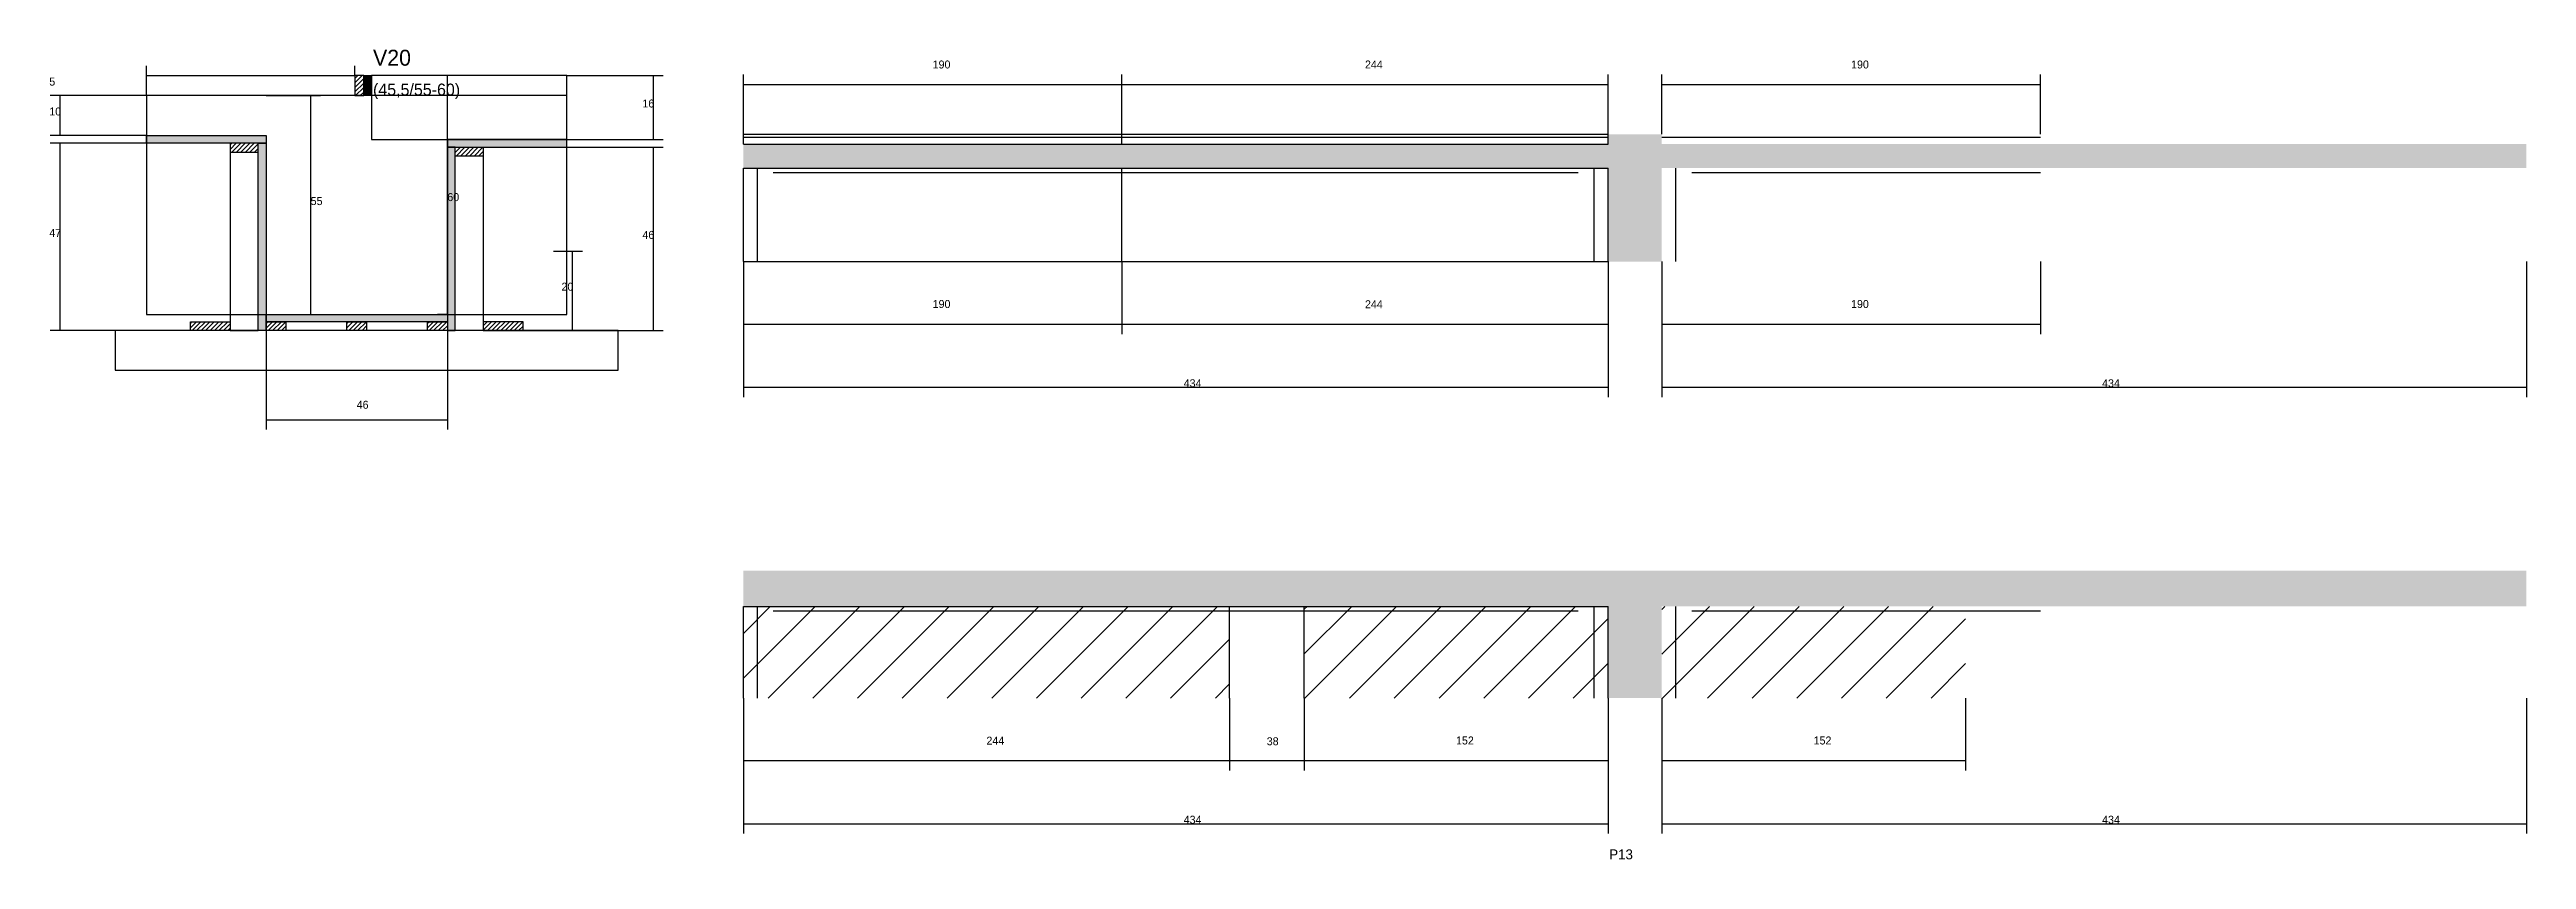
# Model space of a CAD drawing. Header units: metres. Extents: x -2848 to 21926, y -45195 to 1016.
# Drawn here: x 7838 to 9081, y -28994 to -28587 of the extents above; entities that cross this region are included whole.
import ezdxf

# ---------------------------------------------------------------- set-up
doc = ezdxf.new("R2010")
doc.units = ezdxf.units.M
for name, color, linetype in [('CONCRETO', 251, 'Continuous'), ('COTA', 241, 'Continuous'), ('Cota Seção (2x)', 4, 'Continuous'), ('Hachura', 253, 'Continuous'), ('Madeira', 126, 'Continuous'), ('NOMENCLATURA', 7, 'Continuous'), ('Painéis', 200, 'Continuous'), ('SARR_2.2x7', 40, 'Continuous'), ('SARR_EDITAR', 141, 'Continuous'), ('Texto Seção', 7, 'Continuous')]:
    doc.layers.add(name, color=color, linetype=linetype)

msp = doc.modelspace()

# ---------------------------------------------------------------- texts
at = {"layer": 'COTA'}
for s, p in [('190', (8280.9, -28596.4)), ('244', (8497.9, -28596.4)), ('190', (8741.9, -28596.4)), ('5', (7837.5, -28605)), ('10', (7837.5, -28620)), ('16', (8135.2, -28616)), ('47', (7837.5, -28681)), ('46', (8135.2, -28682)), ('20', (8094.6, -28708)), ('190', (8280.9, -28716.7)), ('244', (8497.9, -28716.8)), ('190', (8741.9, -28716.7)), ('434', (8406.9, -28756.5)), ('434', (8867.9, -28756.5)), ('46', (7991.8, -28767.3)), ('244', (8307.9, -28936)), ('38', (8448.6, -28936.3)), ('152', (8543.6, -28935.9)), ('152', (8723.1, -28935.9)), ('434', (8406.9, -28975.7)), ('434', (8867.9, -28975.7))]:
    msp.add_text(s, height=4, dxfattribs=at).set_placement(p)
at = {"layer": 'Cota Seção (2x)'}
for s, p in [('55', (7968.7, -28665)), ('60', (8037.3, -28663))]:
    msp.add_text(s, height=4, dxfattribs=at).set_placement(p)
at = {"layer": 'NOMENCLATURA'}
msp.add_text('P13', height=5, dxfattribs=at).set_placement((8620.5, -28993.6))
at = {"layer": 'Texto Seção'}
for s, height, p in [('V20', 8, (8000, -28595)), ('(45,5/55-60)', 6, (8000, -28610))]:
    msp.add_text(s, height=height, dxfattribs=at).set_placement(p)

# ---------------------------------------------------------------- hatches: boundary and pattern name
at = {"layer": 'COTA'}
h = msp.add_hatch(dxfattribs=at)
h.set_pattern_fill('AR-CONC', scale=0.03)
h.paths.add_polyline_path([(8619.9, -28693.4), (8646.9, -28693.4), (8646.9, -28693.4), (8646.9, -28646.4), (8646.9, -28646.4), (9080.9, -28646.4), (9080.9, -28646.4), (9080.9, -28634.4), (9080.9, -28634.4), (8646.9, -28634.4), (8646.9, -28634.4), (8646.9, -28629.4), (8646.9, -28629.4), (8619.9, -28629.4), (8619.9, -28629.4), (8619.9, -28634.4), (8619.9, -28634.4), (8185.9, -28634.4), (8185.9, -28634.4), (8185.9, -28646.4), (8185.9, -28646.4), (8619.9, -28646.4), (8619.9, -28646.4), (8619.9, -28693.4)])
h = msp.add_hatch(dxfattribs=at)
h.set_pattern_fill('AR-CONC', scale=0.03)
h.paths.add_polyline_path([(8619.9, -28912.6), (8646.9, -28912.6), (8646.9, -28866.6), (9080.9, -28866.6), (9080.9, -28848.6), (8185.9, -28848.6), (8185.9, -28866.6), (8619.9, -28866.6)])
at = {"layer": 'Hachura'}
h = msp.add_hatch(dxfattribs=at)
h.set_pattern_fill('ANSI31', scale=0.5)
h.paths.add_polyline_path([(7995.3, -28600), (7990.9, -28600), (7990.9, -28600), (7990.9, -28610), (7990.9, -28610), (7995.3, -28610), (7995.3, -28610), (7995.3, -28600)])
h = msp.add_hatch(color=8, dxfattribs=at)
h.dxf.hatch_style = 1
h.paths.add_polyline_path([(7995.3, -28600), (7999.3, -28600), (7999.3, -28600), (7999.3, -28610), (7999.3, -28610), (7995.3, -28610), (7995.3, -28610), (7995.3, -28600)])
h = msp.add_hatch(color=8, dxfattribs=at)
h.dxf.hatch_style = 1
h.paths.add_polyline_path([(7886.3, -28634), (7886.3, -28630), (7886.3, -28630), (7946.3, -28630), (7946.3, -28630), (7946.3, -28634), (7946.3, -28634), (7886.3, -28634)])
h = msp.add_hatch(color=8, dxfattribs=at)
h.dxf.hatch_style = 1
h.paths.add_polyline_path([(8097.3, -28636), (8097.3, -28632), (8097.3, -28632), (8037.3, -28632), (8037.3, -28632), (8037.3, -28636), (8037.3, -28636), (8097.3, -28636)])
h = msp.add_hatch(dxfattribs=at)
h.set_pattern_fill('ANSI31', scale=0.5)
h.paths.add_polyline_path([(7928.3, -28634), (7928.3, -28638.4), (7928.3, -28638.4), (7942.3, -28638.4), (7942.3, -28638.4), (7942.3, -28634), (7942.3, -28634), (7928.3, -28634)])
h = msp.add_hatch(color=8, dxfattribs=at)
h.dxf.hatch_style = 1
h.paths.add_polyline_path([(7942.3, -28634), (7946.3, -28634), (7946.3, -28634), (7946.3, -28728), (7946.3, -28728), (7942.3, -28728), (7942.3, -28728), (7942.3, -28634)])
h = msp.add_hatch(color=8, dxfattribs=at)
h.dxf.hatch_style = 1
h.paths.add_polyline_path([(8041.3, -28636), (8037.3, -28636), (8037.3, -28636), (8037.3, -28728), (8037.3, -28728), (8041.3, -28728), (8041.3, -28728), (8041.3, -28636)])
h = msp.add_hatch(dxfattribs=at)
h.set_pattern_fill('ANSI31', scale=0.5)
h.paths.add_polyline_path([(8055.3, -28636), (8055.3, -28640.4), (8055.3, -28640.4), (8041.3, -28640.4), (8041.3, -28640.4), (8041.3, -28636), (8041.3, -28636), (8055.3, -28636)])
h = msp.add_hatch(dxfattribs=at)
h.set_pattern_fill('ANSI31', scale=0.5)
h.paths.add_polyline_path([(7908.3, -28728), (7908.3, -28723.6), (7908.3, -28723.6), (7928.3, -28723.6), (7928.3, -28723.6), (7928.3, -28728), (7928.3, -28728), (7908.3, -28728)])
h = msp.add_hatch(color=8, dxfattribs=at)
h.dxf.hatch_style = 1
h.paths.add_polyline_path([(7946.3, -28723.6), (7946.3, -28720), (7946.3, -28720), (8037.3, -28720), (8037.3, -28720), (8037.3, -28723.6), (8037.3, -28723.6), (7946.3, -28723.6)])
h = msp.add_hatch(dxfattribs=at)
h.set_pattern_fill('ANSI31', scale=0.5)
h.paths.add_polyline_path([(7946.3, -28728), (7946.3, -28723.6), (7946.3, -28723.6), (7956.3, -28723.6), (7956.3, -28723.6), (7956.3, -28728), (7956.3, -28728), (7946.3, -28728)])
h = msp.add_hatch(dxfattribs=at)
h.set_pattern_fill('ANSI31', scale=0.5)
h.paths.add_polyline_path([(7986.8, -28728), (7986.8, -28723.6), (7986.8, -28723.6), (7996.8, -28723.6), (7996.8, -28723.6), (7996.8, -28728), (7996.8, -28728), (7986.8, -28728)])
h = msp.add_hatch(dxfattribs=at)
h.set_pattern_fill('ANSI31', scale=0.5)
h.paths.add_polyline_path([(8027.3, -28728), (8027.3, -28723.6), (8027.3, -28723.6), (8037.3, -28723.6), (8037.3, -28723.6), (8037.3, -28728), (8037.3, -28728), (8027.3, -28728)])
h = msp.add_hatch(dxfattribs=at)
h.set_pattern_fill('ANSI31', scale=0.5)
h.paths.add_polyline_path([(8075.3, -28728), (8075.3, -28723.6), (8075.3, -28723.6), (8055.3, -28723.6), (8055.3, -28723.6), (8055.3, -28728), (8055.3, -28728), (8075.3, -28728)])
h = msp.add_hatch(dxfattribs=at)
h.set_pattern_fill('ANSI31', scale=5)
h.paths.add_polyline_path([(8429.9, -28912.6), (8429.9, -28866.6), (8185.9, -28866.6), (8185.9, -28912.6)])
h = msp.add_hatch(dxfattribs=at)
h.set_pattern_fill('ANSI31', scale=5)
h.paths.add_polyline_path([(8619.9, -28912.6), (8619.9, -28866.6), (8467.4, -28866.6), (8467.4, -28912.6)])
h = msp.add_hatch(dxfattribs=at)
h.set_pattern_fill('ANSI31', scale=5)
h.paths.add_polyline_path([(8799.4, -28912.6), (8799.4, -28866.6), (8646.9, -28866.6), (8646.9, -28912.6)])

# ---------------------------------------------------------------- linework, layer by layer
at = {"layer": 'CONCRETO'}
for points in [[(8097.3, -28632), (8097.3, -28600), (7999.3, -28600)], [(8000, -28610), (7886.3, -28610), (7886.3, -28630), (7946.3, -28630), (7946.3, -28720), (8037.3, -28720), (8037.3, -28632), (8097.3, -28632)]]:
    msp.add_lwpolyline(points, dxfattribs=at)
for points in [[(7999.3, -28632), (8097.3, -28632), (8097.3, -28600), (7999.3, -28600)], [(7886.3, -28720), (8097.3, -28720), (8097.3, -28610), (7886.3, -28610)]]:
    msp.add_lwpolyline(points, close=True, dxfattribs=at)
at = {"layer": 'COTA'}
for p, q in [((7886.3, -28610), (7886.3, -28595)), ((7990.9, -28600), (7990.9, -28595)), ((7886.3, -28600), (7990.9, -28600)), ((8097.3, -28600), (8145.7, -28600)), ((8140.7, -28632), (8140.7, -28600)), ((8185.9, -28629.4), (8185.9, -28599.5)), ((8185.9, -28604.5), (8375.9, -28604.5)), ((8375.9, -28629.4), (8375.9, -28599.5)), ((8375.9, -28629.4), (8375.9, -28599.5)), ((8375.9, -28604.5), (8619.9, -28604.5)), ((8619.9, -28629.4), (8619.9, -28599.5)), ((8646.9, -28629.4), (8646.9, -28599.5)), ((8646.9, -28604.5), (8836.9, -28604.5)), ((8836.9, -28629.4), (8836.9, -28599.5)), ((7886.3, -28610), (7838, -28610)), ((7843, -28630), (7843, -28610)), ((7886.3, -28630), (7838, -28630)), ((8097.3, -28632), (8145.7, -28632)), ((7886.3, -28634), (7838, -28634)), ((7843, -28728), (7843, -28634)), ((8097.3, -28636), (8145.7, -28636)), ((8140.7, -28728), (8140.7, -28636)), ((8090.6, -28688.1), (8105.1, -28688.1)), ((8100.1, -28728), (8100.1, -28688.1)), ((8185.9, -28693.4), (8185.9, -28729.8)), ((8185.9, -28693.4), (8185.9, -28761.5)), ((8375.9, -28693.4), (8375.9, -28729.8)), ((8375.9, -28693.4), (8375.9, -28729.8)), ((8619.9, -28693.4), (8619.9, -28729.8)), ((8619.9, -28693.4), (8619.9, -28761.5)), ((8646.9, -28693.4), (8646.9, -28729.8)), ((8646.9, -28693.4), (8646.9, -28761.5)), ((8836.9, -28693.4), (8836.9, -28729.8)), ((9080.9, -28693.4), (9080.9, -28761.5)), ((7908.3, -28728), (7838, -28728)), ((7946.3, -28728), (7946.3, -28777.8)), ((8037.3, -28728), (8037.3, -28777.8)), ((8075.3, -28728), (8105.1, -28728)), ((8075.3, -28728), (8145.7, -28728)), ((8185.9, -28724.8), (8375.9, -28724.8)), ((8375.9, -28724.8), (8619.9, -28724.8)), ((8646.9, -28724.8), (8836.9, -28724.8)), ((8185.9, -28756.5), (8619.9, -28756.5)), ((8646.9, -28756.5), (9080.9, -28756.5)), ((7946.3, -28772.8), (8037.3, -28772.8)), ((8185.9, -28912.6), (8185.9, -28949)), ((8185.9, -28912.6), (8185.9, -28980.7)), ((8429.9, -28912.6), (8429.9, -28949)), ((8429.9, -28912.6), (8429.9, -28949)), ((8467.4, -28912.6), (8467.4, -28949)), ((8467.4, -28912.6), (8467.4, -28949)), ((8619.9, -28912.6), (8619.9, -28949)), ((8619.9, -28912.6), (8619.9, -28980.7)), ((8646.9, -28912.6), (8646.9, -28949)), ((8646.9, -28912.6), (8646.9, -28980.7)), ((8799.4, -28912.6), (8799.4, -28949)), ((9080.9, -28912.6), (9080.9, -28980.7)), ((8185.9, -28944), (8429.9, -28944)), ((8429.9, -28944), (8467.4, -28944)), ((8467.4, -28944), (8619.9, -28944)), ((8646.9, -28944), (8799.4, -28944)), ((8185.9, -28975.7), (8619.9, -28975.7)), ((8646.9, -28975.7), (9080.9, -28975.7))]:
    msp.add_line(p, q, dxfattribs=at)
at = {"layer": 'Cota Seção (2x)'}
for p, q in [((8037.6, -28600), (8032.3, -28600)), ((8037.3, -28720), (8037.3, -28600)), ((7946.3, -28610), (7973.7, -28610)), ((7968.7, -28720), (7968.7, -28610)), ((7946.3, -28720), (7973.7, -28720)), ((8037.6, -28720), (8032.3, -28720))]:
    msp.add_line(p, q, dxfattribs=at)
at = {"layer": 'Madeira'}
for points in [[(7995.3, -28600), (7990.9, -28600), (7990.9, -28610), (7995.3, -28610)], [(7928.3, -28634), (7928.3, -28638.4), (7942.3, -28638.4), (7942.3, -28634)], [(7928.3, -28728), (7942.3, -28728), (7942.3, -28634), (7928.3, -28634)], [(8055.3, -28636), (8055.3, -28640.4), (8041.3, -28640.4), (8041.3, -28636)], [(8055.3, -28728), (8041.3, -28728), (8041.3, -28636), (8055.3, -28636)], [(7870.5, -28748), (8123.1, -28748), (8123.1, -28728), (7870.5, -28728)], [(7908.3, -28728), (7908.3, -28723.6), (7928.3, -28723.6), (7928.3, -28728)], [(7946.3, -28728), (7946.3, -28723.6), (7956.3, -28723.6), (7956.3, -28728)], [(7986.8, -28728), (7986.8, -28723.6), (7996.8, -28723.6), (7996.8, -28728)], [(8027.3, -28728), (8027.3, -28723.6), (8037.3, -28723.6), (8037.3, -28728)], [(8075.3, -28728), (8075.3, -28723.6), (8055.3, -28723.6), (8055.3, -28728)]]:
    msp.add_lwpolyline(points, close=True, dxfattribs=at)
at = {"layer": 'Painéis'}
for p, q in [((7886.3, -28630), (7946.3, -28630)), ((8037.3, -28632), (8097.3, -28632)), ((8185.9, -28629.4), (8619.9, -28629.4)), ((8185.9, -28634.4), (8185.9, -28629.4)), ((8375.9, -28634.4), (8375.9, -28629.4)), ((8619.9, -28634.4), (8619.9, -28629.4)), ((8185.9, -28634.4), (8619.9, -28634.4)), ((8185.9, -28646.4), (8619.9, -28646.4)), ((8185.9, -28693.4), (8185.9, -28646.4)), ((8375.9, -28693.4), (8375.9, -28646.4)), ((8619.9, -28693.4), (8619.9, -28646.4)), ((8185.9, -28693.4), (8619.9, -28693.4)), ((7946.3, -28720), (8037.3, -28720)), ((8185.9, -28866.6), (8619.9, -28866.6)), ((8185.9, -28912.6), (8185.9, -28866.6)), ((8429.9, -28912.6), (8429.9, -28866.6)), ((8467.4, -28912.6), (8467.4, -28866.6)), ((8619.9, -28912.6), (8619.9, -28866.6))]:
    msp.add_line(p, q, dxfattribs=at)
for points in [[(7995.3, -28600), (7999.3, -28600), (7999.3, -28610), (7995.3, -28610)], [(7886.3, -28634), (7886.3, -28630), (7946.3, -28630), (7946.3, -28634)], [(8097.3, -28636), (8097.3, -28632), (8037.3, -28632), (8037.3, -28636)], [(7942.3, -28634), (7946.3, -28634), (7946.3, -28728), (7942.3, -28728)], [(8041.3, -28636), (8037.3, -28636), (8037.3, -28728), (8041.3, -28728)], [(7946.3, -28723.6), (7946.3, -28720), (8037.3, -28720), (8037.3, -28723.6)]]:
    msp.add_lwpolyline(points, close=True, dxfattribs=at)
at = {"layer": 'SARR_2.2x7'}
for p, q in [((8192.9, -28693.4), (8192.9, -28646.4)), ((8200.9, -28648.6), (8375.9, -28648.6)), ((8375.9, -28648.6), (8604.9, -28648.6)), ((8612.9, -28693.4), (8612.9, -28646.4)), ((8653.9, -28693.4), (8653.9, -28646.4)), ((8661.9, -28648.6), (8836.9, -28648.6)), ((8192.9, -28912.6), (8192.9, -28866.6)), ((8200.9, -28868.8), (8429.9, -28868.8)), ((8429.9, -28868.8), (8604.9, -28868.8)), ((8612.9, -28912.6), (8612.9, -28866.6)), ((8653.9, -28912.6), (8653.9, -28866.6)), ((8661.9, -28868.8), (8836.9, -28868.8))]:
    msp.add_line(p, q, dxfattribs=at)
at = {"layer": 'SARR_EDITAR'}
for p, q in [((8185.9, -28630.9), (8375.9, -28630.9)), ((8375.9, -28630.9), (8619.9, -28630.9)), ((8646.9, -28630.9), (8836.9, -28630.9))]:
    msp.add_line(p, q, dxfattribs=at)

msp.set_redraw_order([(e.dxf.handle, doc.entitydb.next_handle()) for e in msp.query("TEXT MTEXT ATTDEF DIMENSION ARC_DIMENSION")])  # texts and dimensions are drawn at this point

doc.saveas('drawing.dxf')
